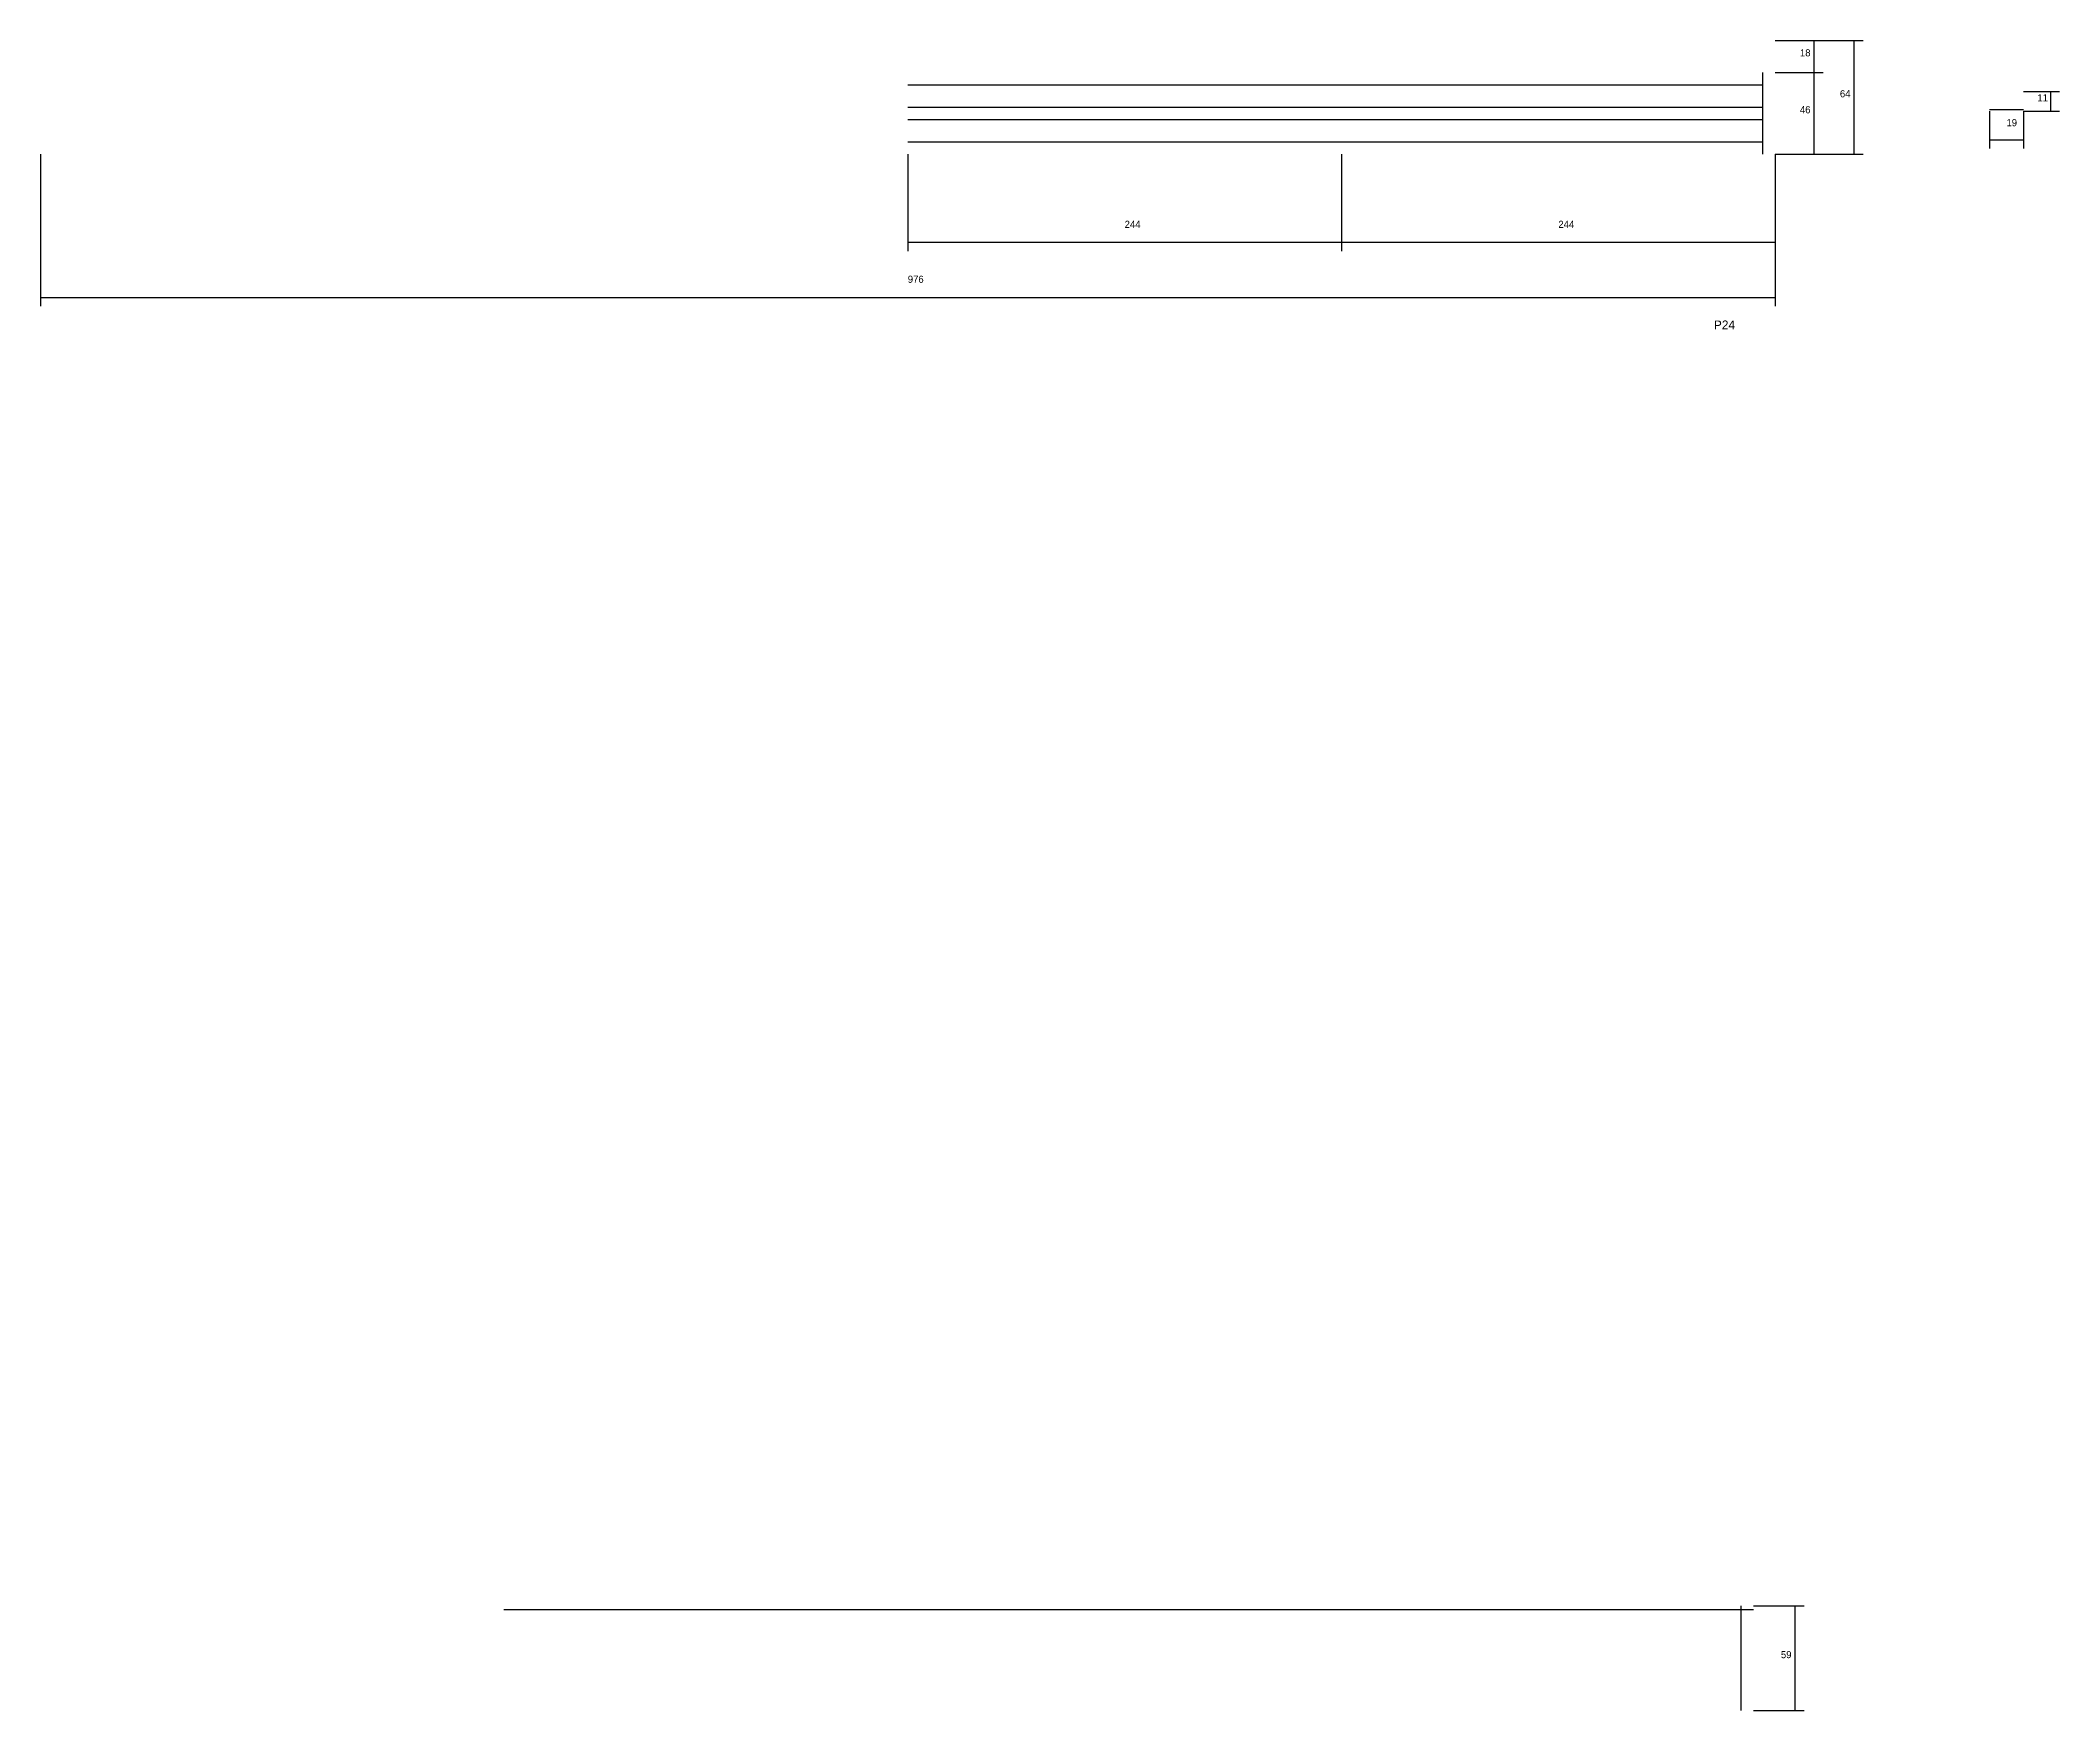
# Model space of a CAD drawing. Header units: metres. Extents: x -7050 to -4659, y 10891 to 12099.
# Drawn here: x -7050 to -5914, y 10891 to 11831 of the extents above; entities that cross this region are included whole.
import ezdxf

# ---------------------------------------------------------------- set-up
doc = ezdxf.new("R2010")
doc.units = ezdxf.units.M
for name, color, linetype in [('COTA', 4, 'Continuous'), ('NOMENCLATURA', 7, 'Continuous'), ('SARR_2.2x7', 40, 'Continuous')]:
    doc.layers.add(name, color=color, linetype=linetype)

msp = doc.modelspace()

# ---------------------------------------------------------------- texts
at = {"layer": 'COTA'}
for s, p in [('18', (-6060.4, 11821.6)), ('46', (-6060.4, 11789.6)), ('64', (-6037.9, 11798.6)), ('11', (-5926.8, 11796.3)), ('19', (-5944.2, 11782.3)), ('244', (-6440.3, 11725.1)), ('244', (-6196.3, 11725.1)), ('976', (-6562.3, 11694.2)), ('59', (-6071.1, 10920.4))]:
    msp.add_text(s, height=4, dxfattribs=at).set_placement(p)
at = {"layer": 'NOMENCLATURA'}
msp.add_text('P24', height=5, dxfattribs=at).set_placement((-6108.8, 11668))

# ---------------------------------------------------------------- linework, layer by layer
at = {"layer": 'COTA'}
for p, q in [((-6074.3, 11830.6), (-6047.3, 11830.6)), ((-6074.3, 11830.6), (-6024.8, 11830.6)), ((-6052.3, 11812.6), (-6052.3, 11830.6)), ((-6029.8, 11766.6), (-6029.8, 11830.6)), ((-6074.3, 11812.6), (-6047.3, 11812.6)), ((-6074.3, 11812.6), (-6047.3, 11812.6)), ((-6052.3, 11766.6), (-6052.3, 11812.6)), ((-5934.7, 11801.8), (-5914.3, 11801.8)), ((-5919.3, 11790.8), (-5919.3, 11801.8)), ((-5953.7, 11790.8), (-5953.7, 11769.7)), ((-5934.7, 11790.8), (-5934.7, 11769.7)), ((-5934.7, 11790.8), (-5914.3, 11790.8)), ((-5953.7, 11774.7), (-5934.7, 11774.7)), ((-7050.3, 11766.6), (-7050.3, 11681)), ((-6562.3, 11766.6), (-6562.3, 11712)), ((-6318.3, 11766.6), (-6318.3, 11712)), ((-6318.3, 11766.6), (-6318.3, 11712)), ((-6074.3, 11766.6), (-6047.3, 11766.6)), ((-6074.3, 11766.6), (-6024.8, 11766.6)), ((-6074.3, 11766.6), (-6074.3, 11712)), ((-6074.3, 11766.6), (-6074.3, 11681)), ((-6562.3, 11717), (-6318.3, 11717)), ((-6318.3, 11717), (-6074.3, 11717)), ((-7050.3, 11686), (-6074.3, 11686)), ((-6086.5, 10949.9), (-6058, 10949.9)), ((-6063, 10890.9), (-6063, 10949.9)), ((-6086.5, 10890.9), (-6058, 10890.9))]:
    msp.add_line(p, q, dxfattribs=at)
at = {"layer": 'SARR_2.2x7'}
for p, q in [((-6562.3, 11805.6), (-6318.3, 11805.6)), ((-6318.3, 11805.6), (-6081.3, 11805.6)), ((-6081.3, 11766.6), (-6081.3, 11812.6)), ((-6562.3, 11793.1), (-6318.3, 11793.1)), ((-6318.3, 11793.1), (-6081.3, 11793.1)), ((-5953.7, 11791.8), (-5934.7, 11791.8)), ((-6562.3, 11786.1), (-6318.3, 11786.1)), ((-6318.3, 11786.1), (-6081.3, 11786.1)), ((-6562.3, 11773.6), (-6318.3, 11773.6)), ((-6318.3, 11773.6), (-6081.3, 11773.6)), ((-6789.5, 10947.7), (-6545.5, 10947.7)), ((-6545.5, 10947.7), (-6301.5, 10947.7)), ((-6301.5, 10947.7), (-6301.5, 10947.7)), ((-6301.5, 10947.7), (-6086.5, 10947.7)), ((-6093.5, 10890.9), (-6093.5, 10949.9))]:
    msp.add_line(p, q, dxfattribs=at)

msp.set_redraw_order([(e.dxf.handle, doc.entitydb.next_handle()) for e in msp.query("TEXT MTEXT ATTDEF DIMENSION ARC_DIMENSION")])  # texts and dimensions are drawn at this point

doc.saveas('drawing.dxf')
